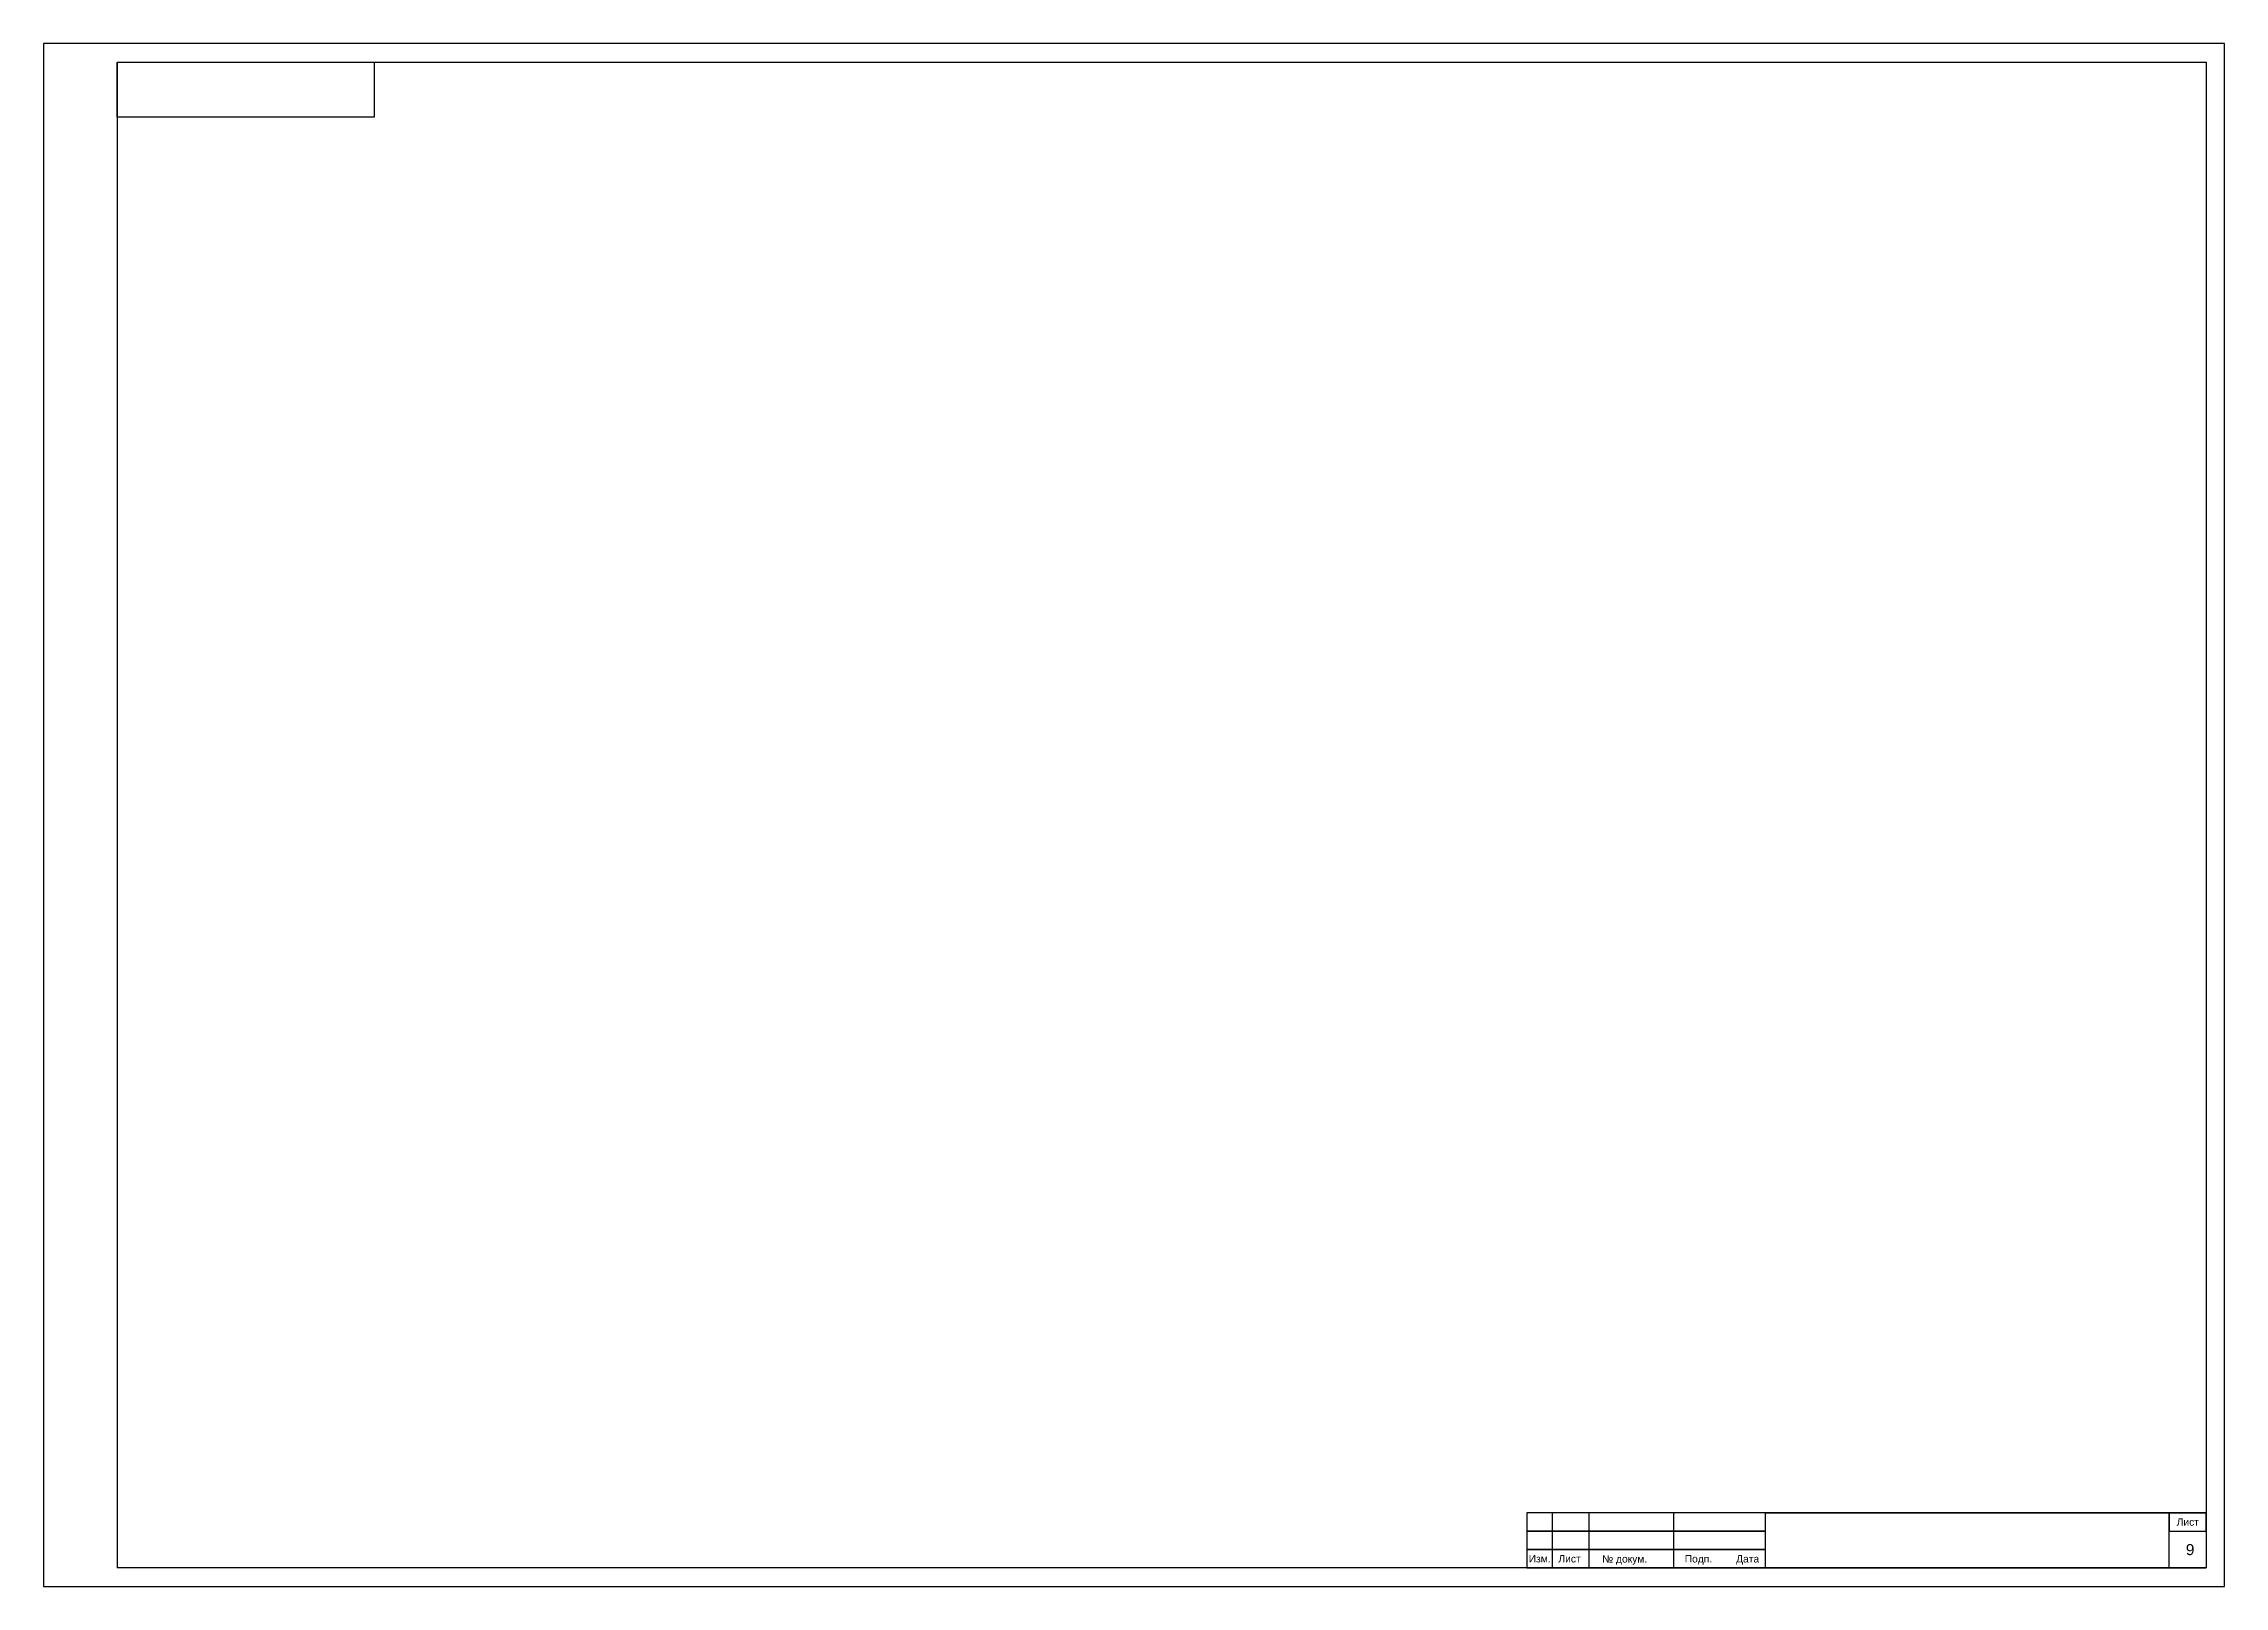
# Model space of a CAD drawing. Header units: millimetres. Extents: x 1900 to 5196, y 1354 to 2616.
# Drawn here: x 3926 to 4520, y 1356 to 1776 of the extents above; entities that cross this region are included whole.
import ezdxf

# ---------------------------------------------------------------- set-up
doc = ezdxf.new("R2010")
doc.units = ezdxf.units.MM
doc.layers.add('Оформление', color=7, linetype='Continuous', lineweight=30)
doc.styles.get("Standard").update_dxf_attribs({"font": 'arial.ttf'})

msp = doc.modelspace()

# ---------------------------------------------------------------- texts
at = {"layer": 'Оформление'}
for s, height, p in [('Лист', 2, (4506.5, 1372)), ('9', 3, (4509, 1364)), ('Изм.', 2, (4330, 1362.02)), ('Лист', 2, (4338.1, 1362.01)), ('№ докум.', 2, (4350.02, 1361.99)), ('Подп.', 2, (4372.5, 1362)), ('Дата', 2, (4386.5, 1362))]:
    msp.add_text(s, height=height, dxfattribs=at).set_placement(p)

# ---------------------------------------------------------------- linework, layer by layer
at = {"layer": 'Оформление'}
for p, q in [((3945.5, 1770.5), (3945.5, 1360.5)), ((3945.5, 1770.5), (4514.5, 1770.5)), ((4514.5, 1770.5), (4514.5, 1360.5)), ((4514.5, 1360.5), (3945.5, 1360.5)), ((4329.5, 1360.5), (4514.5, 1360.5)), ((4329.5, 1360.5), (4514.5, 1360.5)), ((4329.5, 1360.5), (4514.5, 1360.5))]:
    msp.add_line(p, q, dxfattribs=at)
at = {"layer": 'Оформление', "lineweight": 35}
msp.add_line((4394.5, 1375.5), (4514.5, 1375.5), dxfattribs=at)
at = {"layer": 'Оформление'}
for points in [[(3925.5, 1355.5), (4519.5, 1355.5), (4519.5, 1775.5), (3925.5, 1775.5)], [(3945.5, 1770.5), (4015.5, 1770.5), (4015.5, 1755.5), (3945.5, 1755.5)], [(4329.5, 1360.5), (4346.5, 1360.5), (4346.48, 1375.5), (4329.48, 1375.5)], [(4329.5, 1370.5), (4394.5, 1370.5), (4394.5, 1375.5), (4329.5, 1375.5)], [(4329.5, 1360.5), (4336.5, 1360.5), (4336.5, 1375.5), (4329.5, 1375.5)], [(4329.5, 1360.5), (4369.5, 1360.5), (4369.5, 1375.5), (4329.5, 1375.5)], [(4514.5, 1360.5), (4504.5, 1360.5), (4504.5, 1375.5), (4514.5, 1375.5)], [(4514.5, 1375.5), (4504.5, 1375.5), (4504.5, 1370.5), (4514.5, 1370.5)], [(4329.5, 1365.5), (4394.5, 1365.5), (4394.5, 1370.5), (4329.5, 1370.5)], [(4329.5, 1360.5), (4394.5, 1360.5), (4394.5, 1365.5), (4329.5, 1365.5)]]:
    msp.add_lwpolyline(points, close=True, dxfattribs=at)

msp.set_redraw_order([(e.dxf.handle, doc.entitydb.next_handle()) for e in msp.query("TEXT MTEXT ATTDEF DIMENSION ARC_DIMENSION")])  # texts and dimensions are drawn at this point

doc.saveas('drawing.dxf')
